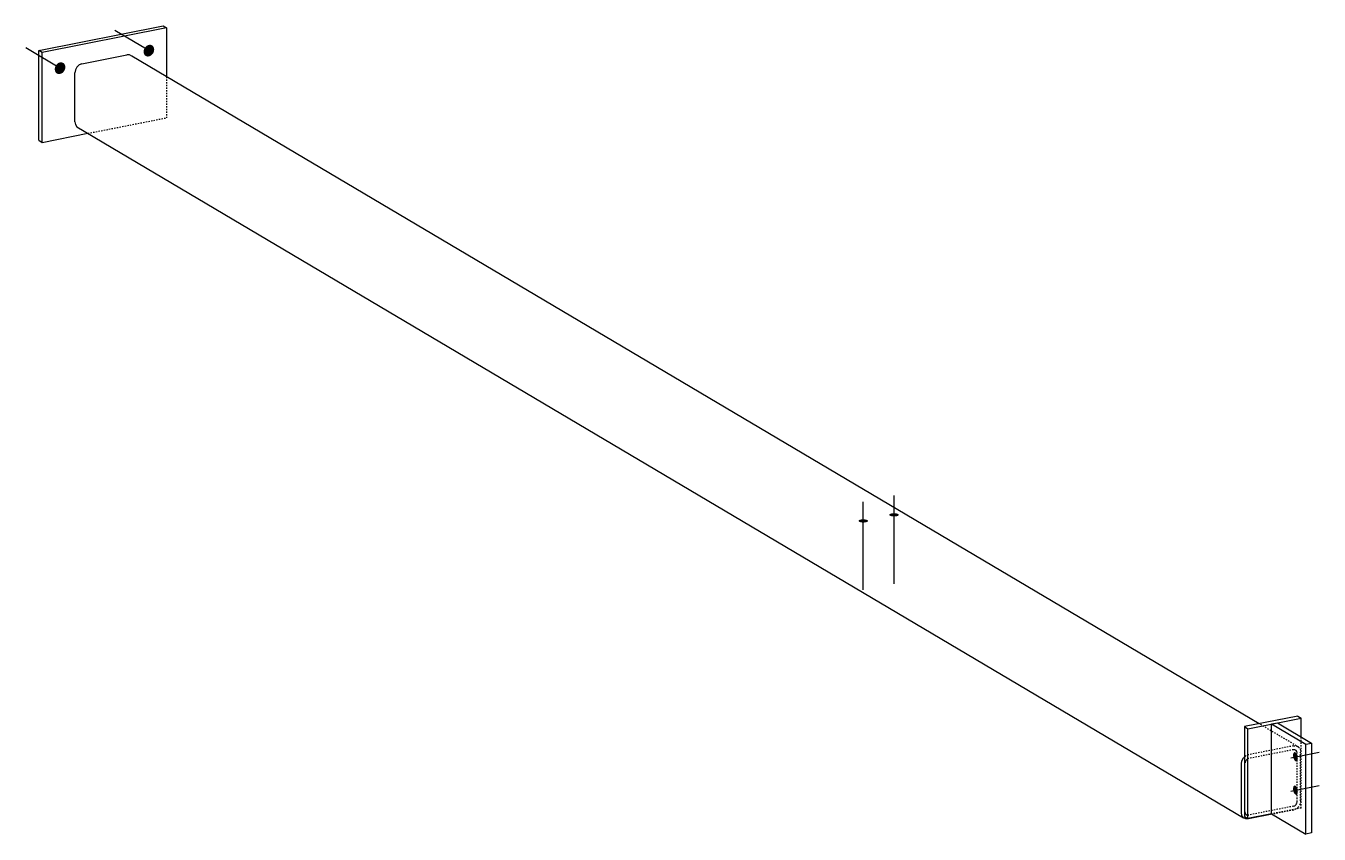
# Model space of a CAD drawing. Header units: millimetres. Extents: x 5 to 26008, y 5 to 1207.
# Drawn here: x 5 to 1897, y 24 to 1207 of the extents above; entities that cross this region are included whole.
import ezdxf

# ---------------------------------------------------------------- set-up
doc = ezdxf.new("R2010")
doc.units = ezdxf.units.MM
doc.linetypes.add('DXK_LINE_DOT2', pattern=[3.9198, 1.9599, -1.9599])
doc.layers.add('STÅL', color=7, linetype='Continuous')

msp = doc.modelspace()

# ---------------------------------------------------------------- hatches: boundary and pattern name
at = {"layer": 'STÅL', "linetype": 'Continuous'}
for points in [[(178.6, 1174.2), (179.7, 1175.7), (181, 1177), (182.5, 1178), (184.1, 1178.7), (185.7, 1179), (187.3, 1179), (188.8, 1178.5), (190.1, 1177.8), (191.2, 1176.7), (192, 1175.3), (192.5, 1173.7), (192.7, 1172), (192.5, 1170.2), (192, 1168.4), (191.2, 1166.7), (190.1, 1165.2), (188.8, 1163.9), (187.3, 1162.9), (185.7, 1162.2), (184.1, 1161.9), (182.5, 1161.9), (181, 1162.4), (179.7, 1163.1), (178.6, 1164.2), (177.8, 1165.6), (177.3, 1167.2), (177.1, 1168.9), (177.3, 1170.7), (177.8, 1172.5)], [(48.7, 1148.5), (49.8, 1150.1), (51.1, 1151.4), (52.6, 1152.4), (54.2, 1153.1), (55.8, 1153.4), (57.4, 1153.3), (58.9, 1152.9), (60.2, 1152.1), (61.3, 1151), (62.1, 1149.6), (62.6, 1148.1), (62.8, 1146.3), (62.6, 1144.5), (62.1, 1142.8), (61.3, 1141.1), (60.2, 1139.5), (58.9, 1138.2), (57.4, 1137.2), (55.8, 1136.6), (54.2, 1136.2), (52.6, 1136.3), (51.1, 1136.7), (49.8, 1137.5), (48.7, 1138.6), (47.9, 1140), (47.4, 1141.5), (47.2, 1143.3), (47.4, 1145.1), (47.9, 1146.8)], [(1274.9, 488.8), (1273.5, 488.8), (1272.1, 489), (1270.8, 489.3), (1269.7, 489.6), (1268.9, 490), (1268.3, 490.4), (1268, 490.9), (1268, 491.4), (1268.3, 491.9), (1268.9, 492.4), (1269.7, 492.8), (1270.8, 493.1), (1272.1, 493.4), (1273.5, 493.5), (1274.9, 493.6), (1276.4, 493.5), (1277.8, 493.4), (1279.1, 493.1), (1280.2, 492.8), (1281, 492.4), (1281.6, 491.9), (1281.9, 491.4), (1281.9, 490.9), (1281.6, 490.4), (1281, 490), (1280.2, 489.6), (1279.1, 489.3), (1277.8, 489), (1276.4, 488.8)], [(1229.9, 479.9), (1228.5, 480), (1227.1, 480.1), (1225.8, 480.4), (1224.7, 480.7), (1223.9, 481.1), (1223.3, 481.6), (1223, 482), (1223, 482.5), (1223.3, 483), (1223.9, 483.5), (1224.7, 483.9), (1225.8, 484.2), (1227.1, 484.5), (1228.5, 484.6), (1229.9, 484.7), (1231.4, 484.6), (1232.8, 484.5), (1234, 484.2), (1235.1, 483.9), (1236, 483.5), (1236.6, 483), (1236.9, 482.5), (1236.9, 482), (1236.6, 481.6), (1236, 481.1), (1235.1, 480.7), (1234, 480.4), (1232.8, 480.1), (1231.4, 480)], [(1865.3, 137.8), (1865.5, 136.4), (1865.6, 135), (1865.5, 133.7), (1865.3, 132.5), (1864.9, 131.6), (1864.4, 130.9), (1863.8, 130.4), (1863.1, 130.3), (1862.4, 130.5), (1861.7, 130.9), (1861, 131.7), (1860.3, 132.6), (1859.7, 133.8), (1859.2, 135.1), (1858.9, 136.6), (1858.7, 138), (1858.6, 139.4), (1858.7, 140.7), (1858.9, 141.9), (1859.3, 142.8), (1859.8, 143.5), (1860.4, 144), (1861.1, 144.1), (1861.8, 143.9), (1862.5, 143.5), (1863.3, 142.7), (1863.9, 141.7), (1864.5, 140.6), (1865, 139.2)], [(1865.3, 89), (1865.5, 87.5), (1865.6, 86.1), (1865.5, 84.8), (1865.3, 83.7), (1864.9, 82.7), (1864.4, 82), (1863.8, 81.6), (1863.1, 81.4), (1862.4, 81.6), (1861.7, 82.1), (1861, 82.8), (1860.3, 83.8), (1859.7, 85), (1859.2, 86.3), (1858.9, 87.7), (1858.7, 89.1), (1858.6, 90.5), (1858.7, 91.8), (1858.9, 93), (1859.3, 94), (1859.8, 94.7), (1860.4, 95.1), (1861.1, 95.2), (1861.8, 95.1), (1862.5, 94.6), (1863.3, 93.9), (1863.9, 92.9), (1864.5, 91.7), (1865, 90.4)]]:
    msp.add_hatch(color=96, dxfattribs=at).paths.add_polyline_path(points)

# ---------------------------------------------------------------- linework, layer by layer
at = {"layer": 'STÅL', "color": 2, "linetype": 'Continuous'}
for p, q in [((24, 1170.8), (205.9, 1206.7)), ((210.9, 1203.8), (29, 1167.9)), ((205.9, 1206.7), (210.9, 1203.8)), ((210.9, 1203.8), (210.9, 1132.3)), ((24, 1039.3), (24, 1170.8)), ((29, 1167.9), (24, 1170.8)), ((29, 1036.3), (29, 1167.9)), ((87, 1151.1), (152.8, 1164.1)), ((156.8, 1164.1), (152.8, 1164.1)), ((160.2, 1162.3), (156.8, 1164.1)), ((1809, 185.5), (160.2, 1162.3)), ((77.4, 1142.3), (76.6, 1137.8)), ((76.6, 1066.4), (76.6, 1137.8)), ((79.7, 1146.4), (77.4, 1142.3)), ((83, 1149.5), (79.7, 1146.4)), ((87, 1151.1), (83, 1149.5)), ((76.6, 1066.4), (77.4, 1062.2)), ((77.4, 1062.2), (79.7, 1059)), ((29, 1036.3), (95.8, 1049.5)), ((79.7, 1059), (1786.2, 48.1)), ((24, 1039.3), (29, 1036.3)), ((1865.4, 196.7), (1787.5, 181.3)), ((1792.5, 178.3), (1870.4, 193.7)), ((1865.4, 196.7), (1870.4, 193.7)), ((1870.4, 166.4), (1870.4, 193.7)), ((1787.5, 181.3), (1787.5, 49.7)), ((1787.5, 181.3), (1792.5, 178.3)), ((1792.5, 46.8), (1792.5, 178.3)), ((1827.1, 185.2), (1835.8, 186.9)), ((1827.1, 53.6), (1827.1, 185.2)), ((1827.1, 185.2), (1877.1, 155.6)), ((1835.8, 186.9), (1885.8, 157.3)), ((1877.1, 155.6), (1885.8, 157.3)), ((1877.1, 24), (1877.1, 155.6)), ((1885.8, 157.3), (1885.8, 25.7)), ((1783.9, 131.4), (1786.2, 135.5)), ((1787.5, 136.6), (1786.2, 135.5)), ((1783.1, 126.9), (1783.9, 131.4)), ((1783.1, 55.5), (1783.1, 126.9)), ((1783.9, 51.3), (1783.1, 55.5)), ((1786.2, 48.1), (1783.9, 51.3)), ((1789.5, 46.3), (1786.2, 48.1)), ((1787.5, 49.7), (1792.5, 46.8)), ((1793.5, 46.2), (1789.5, 46.3)), ((1827.1, 53.6), (1792.5, 46.8)), ((1828.1, 53.1), (1793.5, 46.2)), ((1827.1, 53.6), (1877.1, 24)), ((1885.8, 25.7), (1877.1, 24))]:
    msp.add_line(p, q, dxfattribs=at)
at = {"layer": 'STÅL', "color": 96, "linetype": 'Continuous'}
for p, q in [((189.5, 1167.7), (134.9, 1200.1)), ((59.6, 1142.1), (5, 1174.4)), ((1274.9, 390.2), (1274.9, 519.4)), ((1229.9, 381.3), (1229.9, 510.5)), ((1855.2, 135.8), (1896.7, 144)), ((1855.2, 87), (1896.7, 95.2))]:
    msp.add_line(p, q, dxfattribs=at)
at = {"layer": 'STÅL', "color": 7, "linetype": 'DXK_LINE_DOT2'}
for p, q in [((210.9, 1132.3), (210.9, 1072.2)), ((95.8, 1049.5), (210.9, 1072.2)), ((1866.7, 151.4), (1809, 185.5)), ((1859.3, 153.2), (1793.5, 140.2)), ((1859.3, 153.2), (1863.3, 153.1)), ((1863.3, 153.1), (1866.7, 151.4)), ((1866.7, 151.4), (1868.9, 148.1)), ((1870.4, 62.2), (1870.4, 166.4)), ((1789.5, 138.6), (1787.5, 136.6)), ((1793.5, 140.2), (1789.5, 138.6)), ((1791.5, 133.7), (1789.8, 132.2)), ((1793.5, 134.6), (1791.5, 133.7)), ((1859.3, 147.6), (1793.5, 134.6)), ((1861.3, 147.5), (1859.3, 147.6)), ((1863, 146.6), (1861.3, 147.5)), ((1864.1, 145), (1863, 146.6)), ((1864.5, 143), (1864.1, 145)), ((1864.5, 71.5), (1864.5, 143)), ((1868.9, 148.1), (1869.7, 144)), ((1869.7, 72.6), (1869.7, 144)), ((1788.7, 130.1), (1788.3, 127.9)), ((1788.3, 56.5), (1788.3, 127.9)), ((1789.8, 132.2), (1788.7, 130.1)), ((1859.3, 64.9), (1793.5, 51.9)), ((1870.4, 62.2), (1827.1, 53.6)), ((1859.3, 59.2), (1828.1, 53.1)), ((1859.3, 64.9), (1861.3, 65.7)), ((1863.3, 60.9), (1859.3, 59.2)), ((1861.3, 65.7), (1863, 67.3)), ((1863, 67.3), (1864.1, 69.3)), ((1866.7, 64), (1863.3, 60.9)), ((1864.1, 69.3), (1864.5, 71.5)), ((1868.9, 68.1), (1866.7, 64)), ((1869.7, 72.6), (1868.9, 68.1)), ((1788.3, 56.5), (1788.7, 54.4)), ((1788.7, 54.4), (1789.8, 52.8)), ((1789.8, 52.8), (1791.5, 51.9)), ((1791.5, 51.9), (1792.5, 51.9)), ((1792.5, 51.9), (1793.5, 51.9))]:
    msp.add_line(p, q, dxfattribs=at)

doc.saveas('drawing.dxf')
